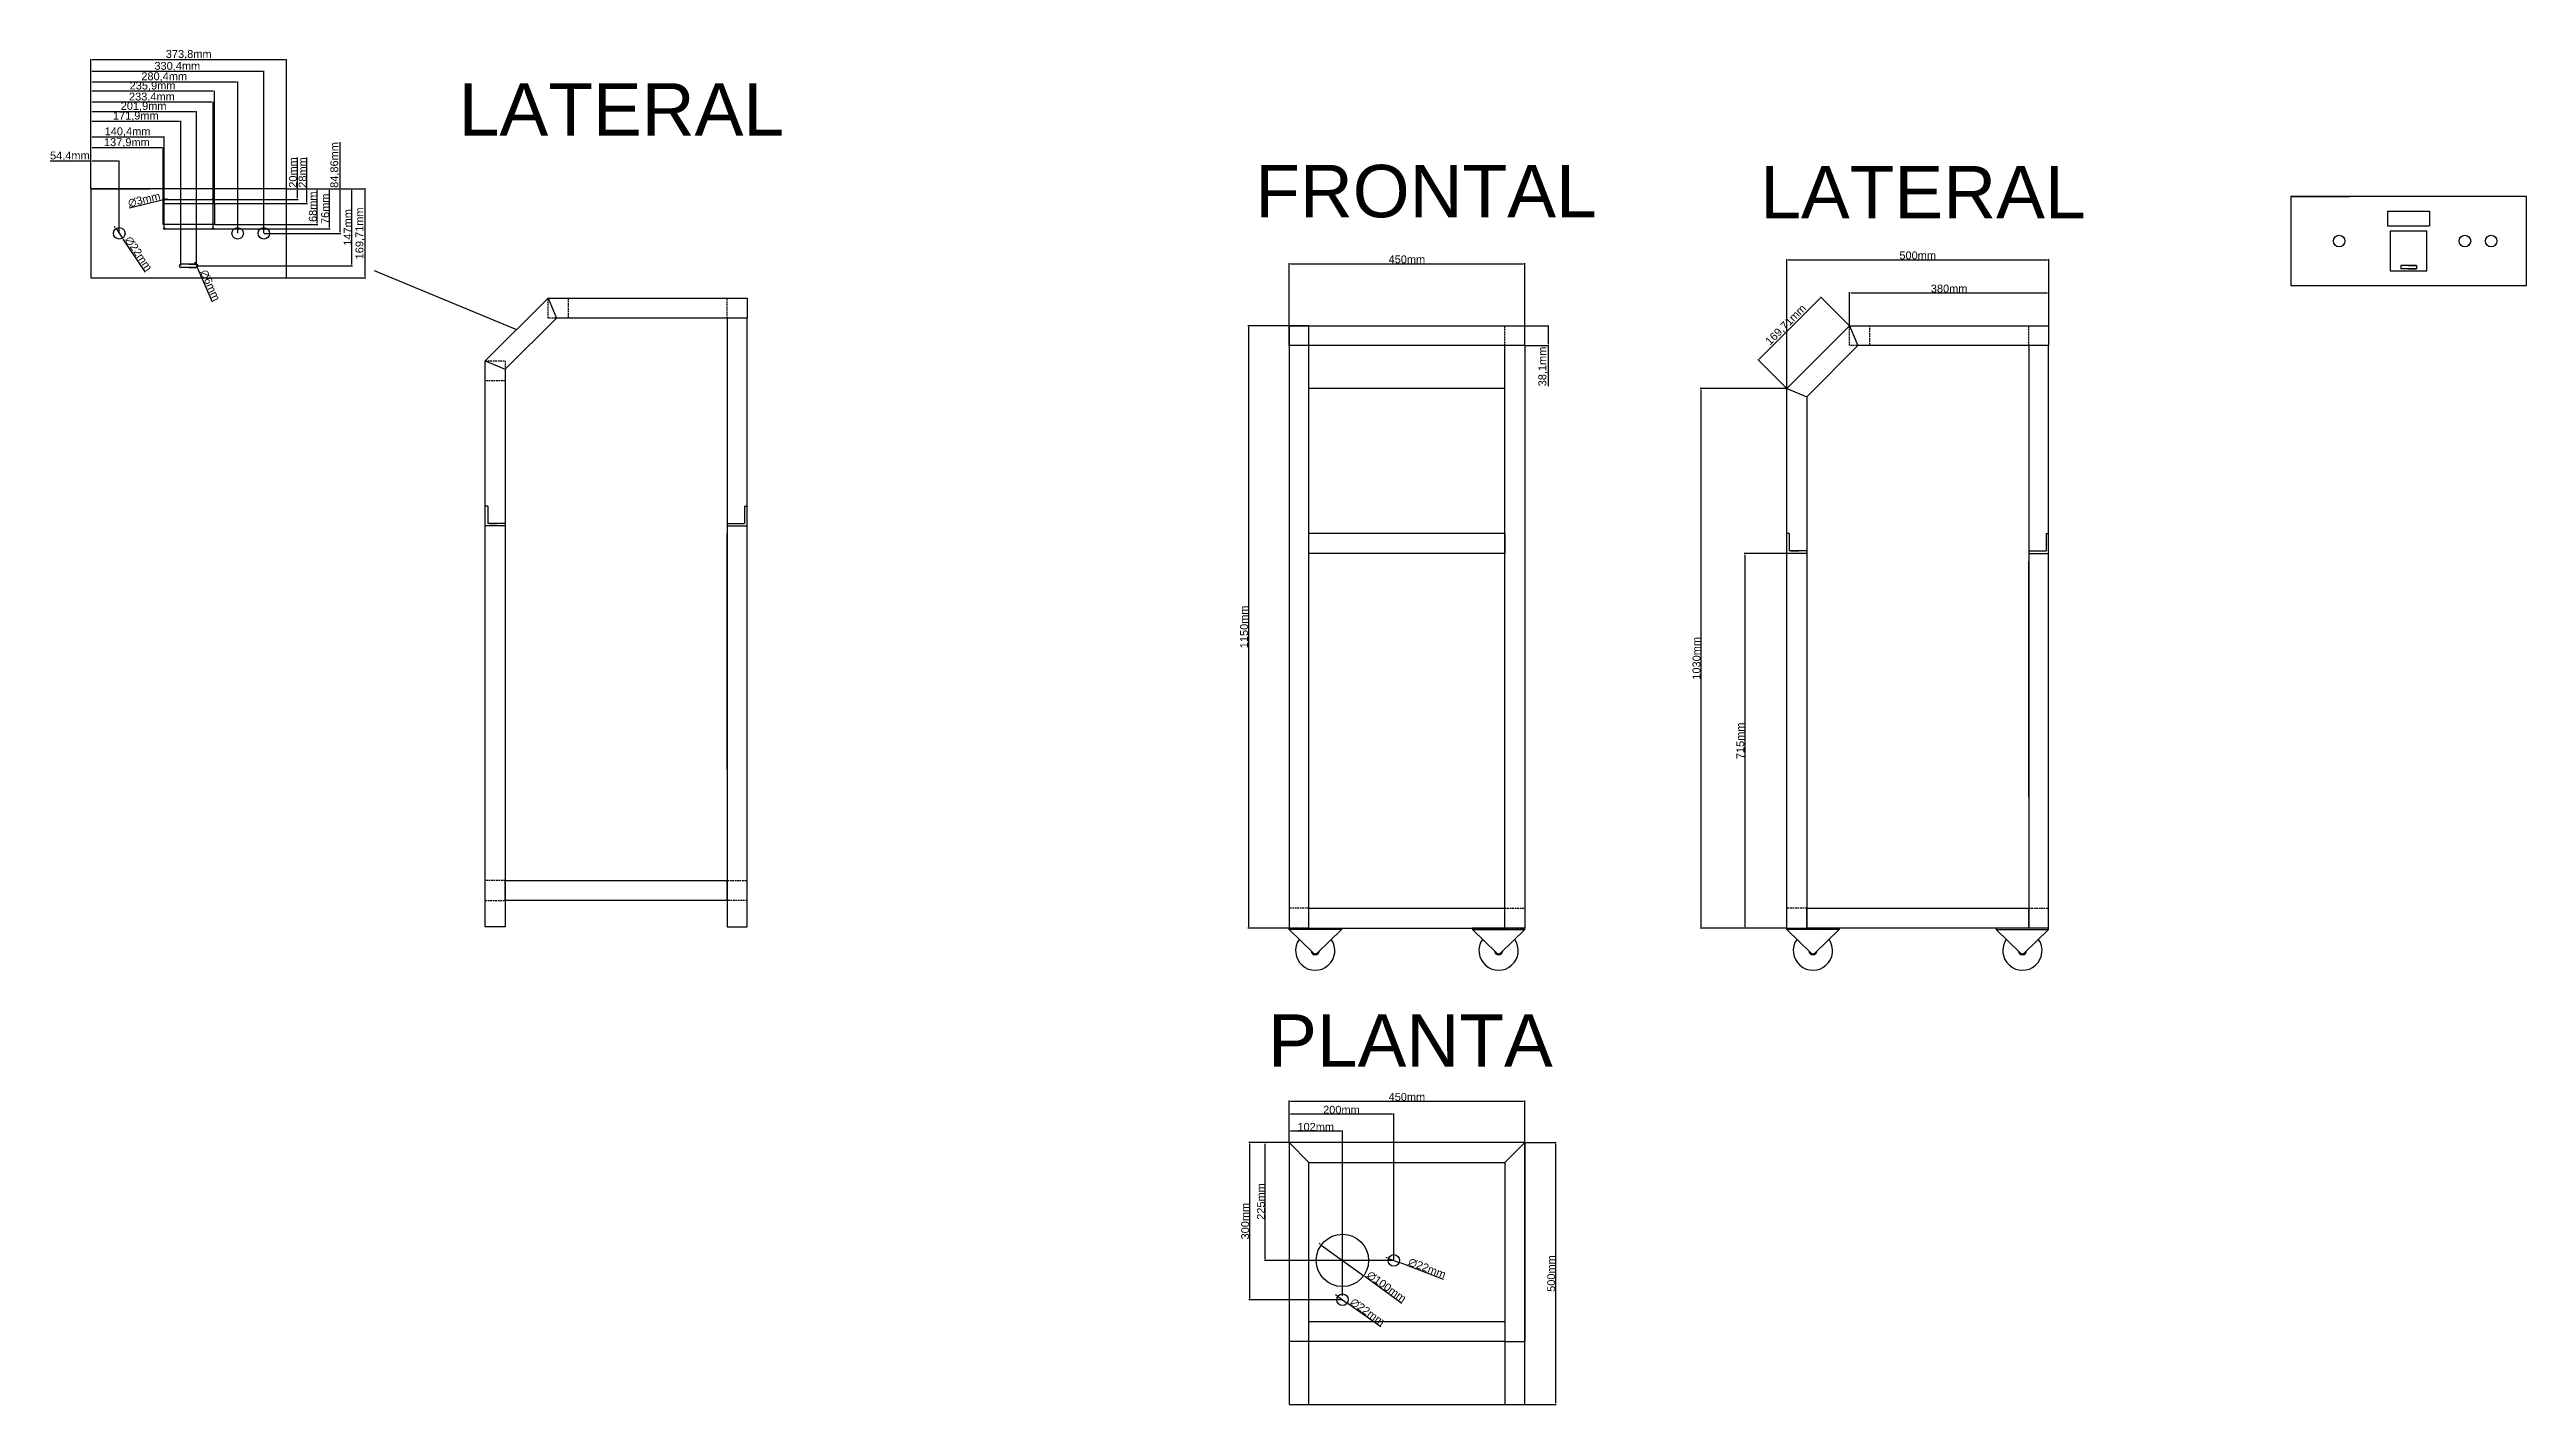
# Model space of a CAD drawing. Header units: centimetres. Extents: x 6534 to 31506, y 42826 to 109107.
# Drawn here: x 6534 to 11262, y 45826 to 48412 of the extents above; entities that cross this region are included whole.
import ezdxf

# ---------------------------------------------------------------- set-up
doc = ezdxf.new("R2010")
doc.units = ezdxf.units.CM
doc.header["$LTSCALE"] = 0.5
doc.linetypes.add('DASHED2', pattern=[9.525, 6.35, -3.175])
doc.styles.get("Standard").update_dxf_attribs({"font": 'arial.ttf'})
doc.dimstyles.new('ISO-25', dxfattribs={"dimtxt": 15, "dimasz": 2.5, "dimexe": 1.25, "dimexo": 0.625, "dimtad": 1, "dimtxsty": 'Standard', "dimcen": 2.5, "dimclrd": 1, "dimclre": 1, "dimadec": 0, "dimazin": 0, "dimtfac": 1, "dimtmove": 0, "dimatfit": 3, "dimfxl": 1, "dimarcsym": 0})

msp = doc.modelspace()

# ---------------------------------------------------------------- texts
at = {"char_height": 100, "attachment_point": 1}
for s, insert in [('LATERAL', (7314.951, 48347.83)), ('FRONTAL', (8835.244, 48191.838)), ('LATERAL', (9799.24, 48189.752)), ('PLANTA', (8859.822, 46570.182))]:
    msp.add_mtext_dynamic_manual_height_columns(s, width=876.24188, gutter_width=12.5, heights=[0], dxfattribs=dict(at, insert=insert))

# ---------------------------------------------------------------- blocks, each defined once
blk = doc.blocks.new('*D403')
at = {"color": 1, "lineweight": -2, "transparency": 16777216}
for p, q in [((6612.6, 48198.8), (6535.4, 48198.8)), ((6612.6, 48146.6), (6612.6, 48200)), ((6664.5, 48198.8), (6615.1, 48198.8)), ((6667, 48061.8), (6667, 48200))]:
    blk.add_line(p, q, dxfattribs=at)
at = {"color": 1, "transparency": 16777216}
for points in [[(6615.1, 48199.2), (6615.1, 48198.3), (6612.6, 48198.8)], [(6664.5, 48199.2), (6664.5, 48198.3), (6667, 48198.8)]]:
    blk.add_solid(points, dxfattribs=at)
at = {"layer": 'Defpoints', "color": 0, "transparency": 16777216}
for p in [(6612.6, 48198.8), (6612.6, 48146), (6667, 48061.1)]:
    blk.add_point(p, dxfattribs=at)
at = {"color": 0, "transparency": 16777216, "insert": (6572.7, 48208.4), "char_height": 15, "attachment_point": 5}
blk.add_mtext('54,4mm', dxfattribs=at)
blk = doc.blocks.new('*D404')
at = {"color": 1, "lineweight": -2, "transparency": 16777216}
for p, q in [((6612.6, 48146.6), (6612.6, 48225.4)), ((6750.5, 48118.6), (6750.5, 48225.4)), ((6748, 48224.1), (6615.1, 48224.1))]:
    blk.add_line(p, q, dxfattribs=at)
at = {"color": 1, "transparency": 16777216}
for points in [[(6615.1, 48224.6), (6615.1, 48223.7), (6612.6, 48224.1)], [(6748, 48224.6), (6748, 48223.7), (6750.5, 48224.1)]]:
    blk.add_solid(points, dxfattribs=at)
at = {"layer": 'Defpoints', "color": 0, "transparency": 16777216}
for p in [(6612.6, 48224.1), (6612.6, 48146), (6750.5, 48118)]:
    blk.add_point(p, dxfattribs=at)
at = {"color": 0, "transparency": 16777216, "insert": (6681.5, 48233.8), "char_height": 15, "attachment_point": 5}
blk.add_mtext('137,9mm', dxfattribs=at)
blk = doc.blocks.new('*D405')
at = {"color": 1, "lineweight": -2, "transparency": 16777216}
for p, q in [((6612.6, 48146.6), (6612.6, 48246.1)), ((6750.5, 48244.8), (6615.1, 48244.8)), ((6753, 48070.6), (6753, 48246.1))]:
    blk.add_line(p, q, dxfattribs=at)
at = {"color": 1, "transparency": 16777216}
for points in [[(6615.1, 48245.2), (6615.1, 48244.4), (6612.6, 48244.8)], [(6750.5, 48245.2), (6750.5, 48244.4), (6753, 48244.8)]]:
    blk.add_solid(points, dxfattribs=at)
at = {"layer": 'Defpoints', "color": 0, "transparency": 16777216}
for p in [(6612.6, 48244.8), (6612.6, 48146), (6753, 48070)]:
    blk.add_point(p, dxfattribs=at)
at = {"color": 0, "transparency": 16777216, "insert": (6682.8, 48254.5), "char_height": 15, "attachment_point": 5}
blk.add_mtext('140,4mm', dxfattribs=at)
blk = doc.blocks.new('*D406')
at = {"color": 1, "lineweight": -2, "transparency": 16777216}
for p, q in [((6612.6, 48146.6), (6612.6, 48276.1)), ((6782, 48274.8), (6615.1, 48274.8)), ((6784.5, 47999.6), (6784.5, 48276.1))]:
    blk.add_line(p, q, dxfattribs=at)
at = {"color": 1, "transparency": 16777216}
for points in [[(6615.1, 48275.3), (6615.1, 48274.4), (6612.6, 48274.8)], [(6782, 48275.3), (6782, 48274.4), (6784.5, 48274.8)]]:
    blk.add_solid(points, dxfattribs=at)
at = {"layer": 'Defpoints', "color": 0, "transparency": 16777216}
for p in [(6612.6, 48274.8), (6612.6, 48146), (6784.5, 47999)]:
    blk.add_point(p, dxfattribs=at)
at = {"color": 0, "transparency": 16777216, "insert": (6698.5, 48284.5), "char_height": 15, "attachment_point": 5}
blk.add_mtext('171,9mm', dxfattribs=at)
blk = doc.blocks.new('*D407')
at = {"color": 1, "lineweight": -2, "transparency": 16777216}
for p, q in [((6612.6, 48146.6), (6612.6, 48294.6)), ((6812, 48293.4), (6615.1, 48293.4)), ((6814.5, 47999.6), (6814.5, 48294.6))]:
    blk.add_line(p, q, dxfattribs=at)
at = {"color": 1, "transparency": 16777216}
for points in [[(6615.1, 48293.8), (6615.1, 48293), (6612.6, 48293.4)], [(6812, 48293.8), (6812, 48293), (6814.5, 48293.4)]]:
    blk.add_solid(points, dxfattribs=at)
at = {"layer": 'Defpoints', "color": 0, "transparency": 16777216}
for p in [(6612.6, 48293.4), (6612.6, 48146), (6814.5, 47999)]:
    blk.add_point(p, dxfattribs=at)
at = {"color": 0, "transparency": 16777216, "insert": (6713.5, 48303), "char_height": 15, "attachment_point": 5}
blk.add_mtext('201,9mm', dxfattribs=at)
blk = doc.blocks.new('*D408')
at = {"color": 1, "lineweight": -2, "transparency": 16777216}
for p, q in [((6612.6, 48146.6), (6612.6, 48312.5)), ((6843.5, 48311.3), (6615.1, 48311.3)), ((6846, 48070.6), (6846, 48312.5))]:
    blk.add_line(p, q, dxfattribs=at)
at = {"color": 1, "transparency": 16777216}
for points in [[(6615.1, 48311.7), (6615.1, 48310.9), (6612.6, 48311.3)], [(6843.5, 48311.7), (6843.5, 48310.9), (6846, 48311.3)]]:
    blk.add_solid(points, dxfattribs=at)
at = {"layer": 'Defpoints', "color": 0, "transparency": 16777216}
for p in [(6612.6, 48311.3), (6612.6, 48146), (6846, 48070)]:
    blk.add_point(p, dxfattribs=at)
at = {"color": 0, "transparency": 16777216, "insert": (6729.3, 48320.9), "char_height": 15, "attachment_point": 5}
blk.add_mtext('233,4mm', dxfattribs=at)
blk = doc.blocks.new('*D409')
at = {"color": 1, "lineweight": -2, "transparency": 16777216}
for p, q in [((6612.6, 48146.6), (6612.6, 48333.5)), ((6846, 48332.3), (6615.1, 48332.3)), ((6848.5, 48118.6), (6848.5, 48333.5))]:
    blk.add_line(p, q, dxfattribs=at)
at = {"color": 1, "transparency": 16777216}
for points in [[(6615.1, 48332.7), (6615.1, 48331.9), (6612.6, 48332.3)], [(6846, 48332.7), (6846, 48331.9), (6848.5, 48332.3)]]:
    blk.add_solid(points, dxfattribs=at)
at = {"layer": 'Defpoints', "color": 0, "transparency": 16777216}
for p in [(6612.6, 48332.3), (6612.6, 48146), (6848.5, 48118)]:
    blk.add_point(p, dxfattribs=at)
at = {"color": 0, "transparency": 16777216, "insert": (6730.5, 48341.9), "char_height": 15, "attachment_point": 5}
blk.add_mtext('235,9mm', dxfattribs=at)
blk = doc.blocks.new('*D410')
at = {"color": 1, "lineweight": -2, "transparency": 16777216}
for p, q in [((6612.6, 48146.6), (6612.6, 48351.2)), ((6890.5, 48350), (6615.1, 48350)), ((6893, 48061.8), (6893, 48351.2))]:
    blk.add_line(p, q, dxfattribs=at)
at = {"color": 1, "transparency": 16777216}
for points in [[(6615.1, 48350.4), (6615.1, 48349.6), (6612.6, 48350)], [(6890.5, 48350.4), (6890.5, 48349.6), (6893, 48350)]]:
    blk.add_solid(points, dxfattribs=at)
at = {"layer": 'Defpoints', "color": 0, "transparency": 16777216}
for p in [(6612.6, 48350), (6612.6, 48146), (6893, 48061.1)]:
    blk.add_point(p, dxfattribs=at)
at = {"color": 0, "transparency": 16777216, "insert": (6752.8, 48359.6), "char_height": 15, "attachment_point": 5}
blk.add_mtext('280,4mm', dxfattribs=at)
blk = doc.blocks.new('*D411')
at = {"color": 1, "lineweight": -2, "transparency": 16777216}
for p, q in [((6612.6, 48146.6), (6612.6, 48371.2)), ((6940.5, 48369.9), (6615.1, 48369.9)), ((6943, 48061.8), (6943, 48371.2))]:
    blk.add_line(p, q, dxfattribs=at)
at = {"color": 1, "transparency": 16777216}
for points in [[(6615.1, 48370.3), (6615.1, 48369.5), (6612.6, 48369.9)], [(6940.5, 48370.3), (6940.5, 48369.5), (6943, 48369.9)]]:
    blk.add_solid(points, dxfattribs=at)
at = {"layer": 'Defpoints', "color": 0, "transparency": 16777216}
for p in [(6612.6, 48369.9), (6612.6, 48146), (6943, 48061.1)]:
    blk.add_point(p, dxfattribs=at)
at = {"color": 0, "transparency": 16777216, "insert": (6777.8, 48379.5), "char_height": 15, "attachment_point": 5}
blk.add_mtext('330,4mm', dxfattribs=at)
blk = doc.blocks.new('*D401')
at = {"color": 1, "lineweight": -2, "transparency": 16777216}
for p, q in [((6612.6, 48146.6), (6612.6, 48393.8)), ((6983.9, 48392.6), (6615.1, 48392.6)), ((6986.4, 48146.6), (6986.4, 48393.8))]:
    blk.add_line(p, q, dxfattribs=at)
at = {"color": 1, "transparency": 16777216}
for points in [[(6615.1, 48393), (6615.1, 48392.1), (6612.6, 48392.6)], [(6983.9, 48393), (6983.9, 48392.1), (6986.4, 48392.6)]]:
    blk.add_solid(points, dxfattribs=at)
at = {"layer": 'Defpoints', "color": 0, "transparency": 16777216}
for p in [(6612.6, 48392.6), (6612.6, 48146), (6986.4, 48146)]:
    blk.add_point(p, dxfattribs=at)
at = {"color": 0, "transparency": 16777216, "insert": (6799.5, 48402.2), "char_height": 15, "attachment_point": 5}
blk.add_mtext('373,8mm', dxfattribs=at)
blk = doc.blocks.new('*D412')
at = {"color": 1, "lineweight": -2, "transparency": 16777216}
for p, q in [((7007, 48146), (7007, 48206)), ((6987, 48146), (7008.2, 48146)), ((7007, 48128.5), (7007, 48143.5)), ((6753.6, 48126), (7008.2, 48126))]:
    blk.add_line(p, q, dxfattribs=at)
at = {"color": 1, "transparency": 16777216}
for points in [[(7006.5, 48143.5), (7007.4, 48143.5), (7007, 48146)], [(7006.5, 48128.5), (7007.4, 48128.5), (7007, 48126)]]:
    blk.add_solid(points, dxfattribs=at)
at = {"layer": 'Defpoints', "color": 0, "transparency": 16777216}
for p in [(6986.4, 48146), (7007, 48146), (6753, 48126)]:
    blk.add_point(p, dxfattribs=at)
at = {"color": 0, "transparency": 16777216, "insert": (6998.7, 48177.3), "char_height": 15, "attachment_point": 5, "rotation": 90}
blk.add_mtext('20mm', dxfattribs=at)
blk = doc.blocks.new('*D413')
at = {"color": 1, "lineweight": -2, "transparency": 16777216}
for p, q in [((7025.2, 48146), (7025.2, 48206)), ((6987, 48146), (7026.5, 48146)), ((7025.2, 48120.5), (7025.2, 48143.5)), ((6849.1, 48118), (7026.5, 48118))]:
    blk.add_line(p, q, dxfattribs=at)
at = {"color": 1, "transparency": 16777216}
for points in [[(7024.8, 48143.5), (7025.6, 48143.5), (7025.2, 48146)], [(7024.8, 48120.5), (7025.6, 48120.5), (7025.2, 48118)]]:
    blk.add_solid(points, dxfattribs=at)
at = {"layer": 'Defpoints', "color": 0, "transparency": 16777216}
for p in [(6986.4, 48146), (7025.2, 48146), (6848.5, 48118)]:
    blk.add_point(p, dxfattribs=at)
at = {"color": 0, "transparency": 16777216, "insert": (7016.9, 48177.3), "char_height": 15, "attachment_point": 5, "rotation": 90}
blk.add_mtext('28mm', dxfattribs=at)
blk = doc.blocks.new('*D414')
at = {"color": 1, "lineweight": -2, "transparency": 16777216}
for p, q in [((6987, 48146), (7046, 48146)), ((7044.8, 48080.5), (7044.8, 48143.5)), ((6849.1, 48078), (7046, 48078))]:
    blk.add_line(p, q, dxfattribs=at)
at = {"color": 1, "transparency": 16777216}
for points in [[(7044.4, 48143.5), (7045.2, 48143.5), (7044.8, 48146)], [(7044.4, 48080.5), (7045.2, 48080.5), (7044.8, 48078)]]:
    blk.add_solid(points, dxfattribs=at)
at = {"layer": 'Defpoints', "color": 0, "transparency": 16777216}
for p in [(6986.4, 48146), (7044.8, 48146), (6848.5, 48078)]:
    blk.add_point(p, dxfattribs=at)
at = {"color": 0, "transparency": 16777216, "insert": (7036.5, 48112), "char_height": 15, "attachment_point": 5, "rotation": 90}
blk.add_mtext('68mm', dxfattribs=at)
blk = doc.blocks.new('*D402')
at = {"color": 1, "lineweight": -2, "transparency": 16777216}
for p, q in [((7025.1, 48146), (7069.6, 48146)), ((7068.4, 48072.5), (7068.4, 48143.5)), ((6753.6, 48070), (7069.6, 48070))]:
    blk.add_line(p, q, dxfattribs=at)
at = {"color": 1, "transparency": 16777216}
for points in [[(7068, 48143.5), (7068.8, 48143.5), (7068.4, 48146)], [(7068, 48072.5), (7068.8, 48072.5), (7068.4, 48070)]]:
    blk.add_solid(points, dxfattribs=at)
at = {"layer": 'Defpoints', "color": 0, "transparency": 16777216}
for p in [(7024.5, 48146), (7068.4, 48146), (6753, 48070)]:
    blk.add_point(p, dxfattribs=at)
at = {"color": 0, "transparency": 16777216, "insert": (7060.1, 48108), "char_height": 15, "attachment_point": 5, "rotation": 90}
blk.add_mtext('76mm', dxfattribs=at)
blk = doc.blocks.new('*D415')
at = {"color": 1, "lineweight": -2, "transparency": 16777216}
for p, q in [((7088.4, 48146), (7088.4, 48234.9)), ((6987, 48146), (7089.6, 48146)), ((7088.4, 48063.6), (7088.4, 48143.5)), ((6943.6, 48061.1), (7089.6, 48061.1))]:
    blk.add_line(p, q, dxfattribs=at)
at = {"color": 1, "transparency": 16777216}
for points in [[(7088, 48143.5), (7088.8, 48143.5), (7088.4, 48146)], [(7088, 48063.6), (7088.8, 48063.6), (7088.4, 48061.1)]]:
    blk.add_solid(points, dxfattribs=at)
at = {"layer": 'Defpoints', "color": 0, "transparency": 16777216}
for p in [(6986.4, 48146), (7088.4, 48146), (6943, 48061.1)]:
    blk.add_point(p, dxfattribs=at)
at = {"color": 0, "transparency": 16777216, "insert": (7078.8, 48191.7), "char_height": 15, "attachment_point": 5, "rotation": 90}
blk.add_mtext('84,86mm', dxfattribs=at)
blk = doc.blocks.new('*D416')
at = {"color": 1, "lineweight": -2, "transparency": 16777216}
for p, q in [((6987, 48146), (7112.3, 48146)), ((7111.1, 48001.5), (7111.1, 48143.5)), ((6815.1, 47999), (7112.3, 47999))]:
    blk.add_line(p, q, dxfattribs=at)
at = {"color": 1, "transparency": 16777216}
for points in [[(7110.7, 48143.5), (7111.5, 48143.5), (7111.1, 48146)], [(7110.7, 48001.5), (7111.5, 48001.5), (7111.1, 47999)]]:
    blk.add_solid(points, dxfattribs=at)
at = {"layer": 'Defpoints', "color": 0, "transparency": 16777216}
for p in [(6986.4, 48146), (7111.1, 48146), (6814.5, 47999)]:
    blk.add_point(p, dxfattribs=at)
at = {"color": 0, "transparency": 16777216, "insert": (7102.9, 48072.5), "char_height": 15, "attachment_point": 5, "rotation": 90}
blk.add_mtext('147mm', dxfattribs=at)
blk = doc.blocks.new('*D417')
at = {"color": 1, "lineweight": -2, "transparency": 16777216}
for p, q in [((6659.4, 48072.3), (6658, 48074.4)), ((6660.8, 48070.3), (6673.2, 48052)), ((6717.2, 47987), (6674.6, 48050))]:
    blk.add_line(p, q, dxfattribs=at)
at = {"color": 1, "transparency": 16777216}
for points in [[(6659.8, 48072.6), (6659.1, 48072.1), (6660.8, 48070.3)], [(6674.9, 48050.2), (6674.2, 48049.7), (6673.2, 48052)]]:
    blk.add_solid(points, dxfattribs=at)
at = {"layer": 'Defpoints', "color": 0, "transparency": 16777216}
for p in [(6660.8, 48070.3), (6673.2, 48052)]:
    blk.add_point(p, dxfattribs=at)
at = {"color": 0, "transparency": 16777216, "insert": (6703.8, 48022.3), "char_height": 15, "attachment_point": 5, "rotation": 304.094}
blk.add_mtext('∅22mm', dxfattribs=at)
blk = doc.blocks.new('*D418')
at = {"color": 1, "lineweight": -2, "transparency": 16777216}
for p, q in [((6812.3, 48004), (6811.2, 48006.3)), ((6813.3, 48001.8), (6815.7, 47996.3)), ((6845, 47929.9), (6816.7, 47994))]:
    blk.add_line(p, q, dxfattribs=at)
at = {"color": 1, "transparency": 16777216}
for points in [[(6812.6, 48004.2), (6811.9, 48003.9), (6813.3, 48001.8)], [(6817.1, 47994.1), (6816.3, 47993.8), (6815.7, 47996.3)]]:
    blk.add_solid(points, dxfattribs=at)
at = {"layer": 'Defpoints', "color": 0, "transparency": 16777216}
for p in [(6813.3, 48001.8), (6815.7, 47996.3)]:
    blk.add_point(p, dxfattribs=at)
at = {"color": 0, "transparency": 16777216, "insert": (6840.5, 47961.8), "char_height": 15, "attachment_point": 5, "rotation": 293.8633}
blk.add_mtext('∅6mm', dxfattribs=at)
blk = doc.blocks.new('*D419')
at = {"color": 1, "lineweight": -2, "transparency": 16777216}
for p, q in [((6686.5, 48109.8), (6749.1, 48125.1)), ((6754.4, 48126.4), (6751.5, 48125.7)), ((6756.9, 48127), (6759.3, 48127.5))]:
    blk.add_line(p, q, dxfattribs=at)
at = {"color": 1, "transparency": 16777216}
for points in [[(6749, 48125.5), (6749.2, 48124.7), (6751.5, 48125.7)], [(6756.8, 48127.4), (6757, 48126.6), (6754.4, 48126.4)]]:
    blk.add_solid(points, dxfattribs=at)
at = {"layer": 'Defpoints', "color": 0, "transparency": 16777216}
for p in [(6751.5, 48125.7), (6754.4, 48126.4)]:
    blk.add_point(p, dxfattribs=at)
at = {"color": 0, "transparency": 16777216, "insert": (6714.5, 48125.6), "char_height": 15, "attachment_point": 5, "rotation": 13.7198}
blk.add_mtext('∅3mm', dxfattribs=at)
blk = doc.blocks.new('*D420')
at = {"color": 1, "lineweight": -2, "transparency": 16777216}
for p, q in [((6987, 48146), (7137.7, 48146)), ((7136.5, 47978.8), (7136.5, 48143.5)), ((6987, 47976.3), (7137.7, 47976.3))]:
    blk.add_line(p, q, dxfattribs=at)
at = {"color": 1, "transparency": 16777216}
for points in [[(7136, 48143.5), (7136.9, 48143.5), (7136.5, 48146)], [(7136, 47978.8), (7136.9, 47978.8), (7136.5, 47976.3)]]:
    blk.add_solid(points, dxfattribs=at)
at = {"layer": 'Defpoints', "color": 0, "transparency": 16777216}
for p in [(6986.4, 48146), (7136.5, 48146), (6986.4, 47976.3)]:
    blk.add_point(p, dxfattribs=at)
at = {"color": 0, "transparency": 16777216, "insert": (7126.8, 48061.1), "char_height": 15, "attachment_point": 5, "rotation": 90}
blk.add_mtext('169,71mm', dxfattribs=at)
blk = doc.blocks.new('*D152')
at = {"color": 1, "lineweight": -2, "transparency": 16777216}
for p, q in [((8899.1, 47884.9), (8821.1, 47884.9)), ((8822.3, 47882.4), (8822.3, 46737.4)), ((8899.1, 46734.9), (8821.1, 46734.9))]:
    blk.add_line(p, q, dxfattribs=at)
at = {"color": 1, "transparency": 16777216}
for points in [[(8821.9, 47882.4), (8822.8, 47882.4), (8822.3, 47884.9)], [(8821.9, 46737.4), (8822.8, 46737.4), (8822.3, 46734.9)]]:
    blk.add_solid(points, dxfattribs=at)
at = {"layer": 'Defpoints', "color": 0, "transparency": 16777216}
for p in [(8899.8, 47884.9), (8822.3, 46734.9), (8899.8, 46734.9)]:
    blk.add_point(p, dxfattribs=at)
at = {"color": 0, "transparency": 16777216, "insert": (8814.1, 47309.9), "char_height": 15, "attachment_point": 5, "rotation": 90}
blk.add_mtext('1150mm', dxfattribs=at)
blk = doc.blocks.new('*D153')
at = {"color": 1, "lineweight": -2, "transparency": 16777216}
for p, q in [((8899.8, 47885.5), (8899.8, 48004.3)), ((8902.3, 48003.1), (9347.3, 48003.1)), ((9349.8, 47885.5), (9349.8, 48004.3))]:
    blk.add_line(p, q, dxfattribs=at)
at = {"color": 1, "transparency": 16777216}
for points in [[(8902.3, 48003.5), (8902.3, 48002.7), (8899.8, 48003.1)], [(9347.3, 48003.5), (9347.3, 48002.7), (9349.8, 48003.1)]]:
    blk.add_solid(points, dxfattribs=at)
at = {"layer": 'Defpoints', "color": 0, "transparency": 16777216}
for p in [(9349.8, 48003.1), (8899.8, 47884.9), (9349.8, 47884.9)]:
    blk.add_point(p, dxfattribs=at)
at = {"color": 0, "transparency": 16777216, "insert": (9124.8, 48011.4), "char_height": 15, "attachment_point": 5}
blk.add_mtext('450mm', dxfattribs=at)
blk = doc.blocks.new('*D154')
at = {"color": 1, "lineweight": -2, "transparency": 16777216}
for p, q in [((9849.8, 47765.5), (9849.8, 48012)), ((9852.3, 48010.8), (10347.3, 48010.8)), ((10349.8, 47885.5), (10349.8, 48012))]:
    blk.add_line(p, q, dxfattribs=at)
at = {"color": 1, "transparency": 16777216}
for points in [[(9852.3, 48011.2), (9852.3, 48010.3), (9849.8, 48010.8)], [(10347.3, 48011.2), (10347.3, 48010.3), (10349.8, 48010.8)]]:
    blk.add_solid(points, dxfattribs=at)
at = {"layer": 'Defpoints', "color": 0, "transparency": 16777216}
for p in [(10349.8, 48010.8), (10349.8, 47884.9), (9849.8, 47764.9)]:
    blk.add_point(p, dxfattribs=at)
at = {"color": 0, "transparency": 16777216, "insert": (10099.8, 48019), "char_height": 15, "attachment_point": 5}
blk.add_mtext('500mm', dxfattribs=at)
blk = doc.blocks.new('*D155')
at = {"color": 1, "lineweight": -2, "transparency": 16777216}
for p, q in [((8899.8, 46326.2), (8899.8, 46405.6)), ((8902.3, 46404.3), (9347.3, 46404.3)), ((9349.8, 46326.2), (9349.8, 46405.6))]:
    blk.add_line(p, q, dxfattribs=at)
at = {"color": 1, "transparency": 16777216}
for points in [[(8902.3, 46404.7), (8902.3, 46403.9), (8899.8, 46404.3)], [(9347.3, 46404.7), (9347.3, 46403.9), (9349.8, 46404.3)]]:
    blk.add_solid(points, dxfattribs=at)
at = {"layer": 'Defpoints', "color": 0, "transparency": 16777216}
for p in [(9349.8, 46404.3), (8899.8, 46325.5), (9349.8, 46325.5)]:
    blk.add_point(p, dxfattribs=at)
at = {"color": 0, "transparency": 16777216, "insert": (9124.8, 46412.6), "char_height": 15, "attachment_point": 5}
blk.add_mtext('450mm', dxfattribs=at)
blk = doc.blocks.new('*D156')
at = {"color": 1, "lineweight": -2, "transparency": 16777216}
for p, q in [((9350.4, 46325.5), (9409.9, 46325.5)), ((9408.7, 46323), (9408.7, 45828)), ((9350.4, 45825.5), (9409.9, 45825.5))]:
    blk.add_line(p, q, dxfattribs=at)
at = {"color": 1, "transparency": 16777216}
for points in [[(9408.3, 46323), (9409.1, 46323), (9408.7, 46325.5)], [(9408.3, 45828), (9409.1, 45828), (9408.7, 45825.5)]]:
    blk.add_solid(points, dxfattribs=at)
at = {"layer": 'Defpoints', "color": 0, "transparency": 16777216}
for p in [(9349.8, 46325.5), (9349.8, 45825.5), (9408.7, 45825.5)]:
    blk.add_point(p, dxfattribs=at)
at = {"color": 0, "transparency": 16777216, "insert": (9400.4, 46075.5), "char_height": 15, "attachment_point": 5, "rotation": 90}
blk.add_mtext('500mm', dxfattribs=at)
blk = doc.blocks.new('*D157')
at = {"color": 1, "lineweight": -2, "transparency": 16777216}
for p, q in [((9350.4, 47884.9), (9395.6, 47884.9)), ((9350.4, 47846.8), (9395.6, 47846.8)), ((9394.4, 47882.4), (9394.4, 47849.3)), ((9394.4, 47846.8), (9394.4, 47769.6))]:
    blk.add_line(p, q, dxfattribs=at)
at = {"color": 1, "transparency": 16777216}
for points in [[(9394, 47882.4), (9394.8, 47882.4), (9394.4, 47884.9)], [(9394, 47849.3), (9394.8, 47849.3), (9394.4, 47846.8)]]:
    blk.add_solid(points, dxfattribs=at)
at = {"layer": 'Defpoints', "color": 0, "transparency": 16777216}
for p in [(9349.8, 47884.9), (9349.8, 47846.8), (9394.4, 47846.8)]:
    blk.add_point(p, dxfattribs=at)
at = {"color": 0, "transparency": 16777216, "insert": (9384.7, 47807), "char_height": 15, "attachment_point": 5, "rotation": 90}
blk.add_mtext('38,1mm', dxfattribs=at)
blk = doc.blocks.new('*D158')
at = {"color": 1, "lineweight": -2, "transparency": 16777216}
for p, q in [((9849.1, 47449.9), (9768.4, 47449.9)), ((9769.6, 47447.4), (9769.6, 46737.4)), ((9849.1, 46734.9), (9768.4, 46734.9))]:
    blk.add_line(p, q, dxfattribs=at)
at = {"color": 1, "transparency": 16777216}
for points in [[(9769.2, 47447.4), (9770, 47447.4), (9769.6, 47449.9)], [(9769.2, 46737.4), (9770, 46737.4), (9769.6, 46734.9)]]:
    blk.add_solid(points, dxfattribs=at)
at = {"layer": 'Defpoints', "color": 0, "transparency": 16777216}
for p in [(9849.8, 47449.9), (9769.6, 46734.9), (9849.8, 46734.9)]:
    blk.add_point(p, dxfattribs=at)
at = {"color": 0, "transparency": 16777216, "insert": (9761.3, 47092.4), "char_height": 15, "attachment_point": 5, "rotation": 90}
blk.add_mtext('715mm', dxfattribs=at)
blk = doc.blocks.new('*D200')
at = {"color": 1, "lineweight": -2, "transparency": 16777216}
for p, q in [((9849.1, 47764.9), (9684.6, 47764.9)), ((9685.9, 47762.4), (9685.9, 46737.4)), ((9849.1, 46734.9), (9684.6, 46734.9))]:
    blk.add_line(p, q, dxfattribs=at)
at = {"color": 1, "transparency": 16777216}
for points in [[(9685.5, 47762.4), (9686.3, 47762.4), (9685.9, 47764.9)], [(9685.5, 46737.4), (9686.3, 46737.4), (9685.9, 46734.9)]]:
    blk.add_solid(points, dxfattribs=at)
at = {"layer": 'Defpoints', "color": 0, "transparency": 16777216}
for p in [(9849.8, 47764.9), (9685.9, 46734.9), (9849.8, 46734.9)]:
    blk.add_point(p, dxfattribs=at)
at = {"color": 0, "transparency": 16777216, "insert": (9677.6, 47249.9), "char_height": 15, "attachment_point": 5, "rotation": 90}
blk.add_mtext('1030mm', dxfattribs=at)
blk = doc.blocks.new('*D201')
at = {"color": 1, "lineweight": -2, "transparency": 16777216}
for p, q in [((9969.8, 47885.5), (9969.8, 47948.6)), ((9972.3, 47947.3), (10347.3, 47947.3)), ((10349.8, 47885.5), (10349.8, 47948.6))]:
    blk.add_line(p, q, dxfattribs=at)
at = {"color": 1, "transparency": 16777216}
for points in [[(9972.3, 47947.7), (9972.3, 47946.9), (9969.8, 47947.3)], [(10347.3, 47947.7), (10347.3, 47946.9), (10349.8, 47947.3)]]:
    blk.add_solid(points, dxfattribs=at)
at = {"layer": 'Defpoints', "color": 0, "transparency": 16777216}
for p in [(10349.8, 47947.3), (9969.8, 47884.9), (10349.8, 47884.9)]:
    blk.add_point(p, dxfattribs=at)
at = {"color": 0, "transparency": 16777216, "insert": (10159.8, 47955.6), "char_height": 15, "attachment_point": 5}
blk.add_mtext('380mm', dxfattribs=at)
blk = doc.blocks.new('*D202')
at = {"color": 1, "lineweight": -2, "transparency": 16777216}
for p, q in [((9797.1, 47821.1), (9913.6, 47937.5)), ((9969.3, 47885.4), (9914.5, 47940.2)), ((9849.3, 47765.4), (9794.5, 47820.2))]:
    blk.add_line(p, q, dxfattribs=at)
at = {"color": 1, "transparency": 16777216}
for points in [[(9913.3, 47937.8), (9913.9, 47937.2), (9915.4, 47939.3)], [(9796.9, 47821.4), (9797.4, 47820.8), (9795.4, 47819.3)]]:
    blk.add_solid(points, dxfattribs=at)
at = {"layer": 'Defpoints', "color": 0, "transparency": 16777216}
for p in [(9915.4, 47939.3), (9969.8, 47884.9), (9849.8, 47764.9)]:
    blk.add_point(p, dxfattribs=at)
at = {"color": 0, "transparency": 16777216, "insert": (9848.6, 47886.1), "char_height": 15, "attachment_point": 5, "rotation": 45}
blk.add_mtext('169,71mm', dxfattribs=at)
blk = doc.blocks.new('*D299')
at = {"color": 1, "lineweight": -2, "transparency": 16777216}
for p, q in [((8899.1, 46325.5), (8853.2, 46325.5)), ((8854.5, 46103), (8854.5, 46323)), ((9099.1, 46100.5), (8853.2, 46100.5))]:
    blk.add_line(p, q, dxfattribs=at)
at = {"color": 1, "transparency": 16777216}
for points in [[(8854.1, 46323), (8854.9, 46323), (8854.5, 46325.5)], [(8854.1, 46103), (8854.9, 46103), (8854.5, 46100.5)]]:
    blk.add_solid(points, dxfattribs=at)
at = {"layer": 'Defpoints', "color": 0, "transparency": 16777216}
for p in [(8854.5, 46325.5), (8899.8, 46325.5), (9099.8, 46100.5)]:
    blk.add_point(p, dxfattribs=at)
at = {"color": 0, "transparency": 16777216, "insert": (8846.2, 46213), "char_height": 15, "attachment_point": 5, "rotation": 90}
blk.add_mtext('225mm', dxfattribs=at)
blk = doc.blocks.new('*D301')
at = {"color": 1, "lineweight": -2, "transparency": 16777216}
for p, q in [((8899.8, 46326.2), (8899.8, 46348.4)), ((8999.3, 46347.1), (8902.3, 46347.1)), ((9001.8, 46033.2), (9001.8, 46348.4))]:
    blk.add_line(p, q, dxfattribs=at)
at = {"color": 1, "transparency": 16777216}
for points in [[(8902.3, 46347.5), (8902.3, 46346.7), (8899.8, 46347.1)], [(8999.3, 46347.5), (8999.3, 46346.7), (9001.8, 46347.1)]]:
    blk.add_solid(points, dxfattribs=at)
at = {"layer": 'Defpoints', "color": 0, "transparency": 16777216}
for p in [(8899.8, 46347.1), (8899.8, 46325.5), (9001.8, 46032.5)]:
    blk.add_point(p, dxfattribs=at)
at = {"color": 0, "transparency": 16777216, "insert": (8950.8, 46355.4), "char_height": 15, "attachment_point": 5}
blk.add_mtext('102mm', dxfattribs=at)
blk = doc.blocks.new('*D302')
at = {"color": 1, "lineweight": -2, "transparency": 16777216}
for p, q in [((8899.8, 46326.2), (8899.8, 46381)), ((9099.8, 46101.2), (9099.8, 46381)), ((9097.3, 46379.8), (8902.3, 46379.8))]:
    blk.add_line(p, q, dxfattribs=at)
at = {"color": 1, "transparency": 16777216}
for points in [[(8902.3, 46380.2), (8902.3, 46379.4), (8899.8, 46379.8)], [(9097.3, 46380.2), (9097.3, 46379.4), (9099.8, 46379.8)]]:
    blk.add_solid(points, dxfattribs=at)
at = {"layer": 'Defpoints', "color": 0, "transparency": 16777216}
for p in [(8899.8, 46379.8), (8899.8, 46325.5), (9099.8, 46100.5)]:
    blk.add_point(p, dxfattribs=at)
at = {"color": 0, "transparency": 16777216, "insert": (8999.8, 46388.1), "char_height": 15, "attachment_point": 5}
blk.add_mtext('200mm', dxfattribs=at)
blk = doc.blocks.new('*D303')
at = {"color": 1, "lineweight": -2, "transparency": 16777216}
for p, q in [((9087.2, 46105.4), (9084.8, 46106.2)), ((9089.5, 46104.5), (9110, 46096.6)), ((9194.6, 46064.4), (9112.4, 46095.7))]:
    blk.add_line(p, q, dxfattribs=at)
at = {"color": 1, "transparency": 16777216}
for points in [[(9087.3, 46105.7), (9087, 46105), (9089.5, 46104.5)], [(9112.5, 46096.1), (9112.2, 46095.4), (9110, 46096.6)]]:
    blk.add_solid(points, dxfattribs=at)
at = {"layer": 'Defpoints', "color": 0, "transparency": 16777216}
for p in [(9089.5, 46104.5), (9110, 46096.6)]:
    blk.add_point(p, dxfattribs=at)
at = {"color": 0, "transparency": 16777216, "insert": (9163.4, 46085.6), "char_height": 15, "attachment_point": 5, "rotation": 339.1512}
blk.add_mtext('∅22mm', dxfattribs=at)
blk = doc.blocks.new('*D304')
at = {"color": 1, "lineweight": -2, "transparency": 16777216}
for p, q in [((8959.3, 46131.3), (8957.2, 46132.8)), ((8961.3, 46129.9), (9042.3, 46071.2)), ((9115.3, 46018.3), (9044.3, 46069.7))]:
    blk.add_line(p, q, dxfattribs=at)
at = {"color": 1, "transparency": 16777216}
for points in [[(8959.5, 46131.7), (8959, 46131), (8961.3, 46129.9)], [(9044.5, 46070.1), (9044, 46069.4), (9042.3, 46071.2)]]:
    blk.add_solid(points, dxfattribs=at)
at = {"layer": 'Defpoints', "color": 0, "transparency": 16777216}
for p in [(8961.3, 46129.9), (9042.3, 46071.2)]:
    blk.add_point(p, dxfattribs=at)
at = {"color": 0, "transparency": 16777216, "insert": (9085.9, 46050.3), "char_height": 15, "attachment_point": 5, "rotation": 324.0795}
blk.add_mtext('∅100mm', dxfattribs=at)
blk = doc.blocks.new('*D305')
at = {"color": 1, "lineweight": -2, "transparency": 16777216}
for p, q in [((8899.1, 46325.5), (8823.1, 46325.5)), ((8824.4, 46323), (8824.4, 46028)), ((9001.1, 46025.5), (8823.1, 46025.5))]:
    blk.add_line(p, q, dxfattribs=at)
at = {"color": 1, "transparency": 16777216}
for points in [[(8824, 46323), (8824.8, 46323), (8824.4, 46325.5)], [(8824, 46028), (8824.8, 46028), (8824.4, 46025.5)]]:
    blk.add_solid(points, dxfattribs=at)
at = {"layer": 'Defpoints', "color": 0, "transparency": 16777216}
for p in [(8899.8, 46325.5), (8824.4, 46025.5), (9001.8, 46025.5)]:
    blk.add_point(p, dxfattribs=at)
at = {"color": 0, "transparency": 16777216, "insert": (8816.1, 46175.5), "char_height": 15, "attachment_point": 5, "rotation": 90}
blk.add_mtext('300mm', dxfattribs=at)
blk = doc.blocks.new('*D306')
at = {"color": 1, "lineweight": -2, "transparency": 16777216}
for p, q in [((8990.8, 46033.4), (8988.7, 46034.8)), ((8992.8, 46031.9), (9010.7, 46019.2)), ((9074.8, 45973.7), (9012.8, 46017.7))]:
    blk.add_line(p, q, dxfattribs=at)
at = {"color": 1, "transparency": 16777216}
for points in [[(8991, 46033.7), (8990.5, 46033), (8992.8, 46031.9)], [(9013, 46018.1), (9012.5, 46017.4), (9010.7, 46019.2)]]:
    blk.add_solid(points, dxfattribs=at)
at = {"layer": 'Defpoints', "color": 0, "transparency": 16777216}
for p in [(8992.8, 46031.9), (9010.7, 46019.2)]:
    blk.add_point(p, dxfattribs=at)
at = {"color": 0, "transparency": 16777216, "insert": (9049.8, 46002.1), "char_height": 15, "attachment_point": 5, "rotation": 324.6199}
blk.add_mtext('∅22mm', dxfattribs=at)

# ---------------------------------------------------------------- dimensions: what is measured, and where the dimension line sits
for base, p1, p2, picture, middle in [((6612.584, 48392.566), (6986.384, 48146.002), (6612.584, 48146.002), '*D401', (6799.484, 48402.205)), ((6612.584, 48369.903), (6942.984, 48061.147), (6612.584, 48146.002), '*D411', (6777.784, 48379.542)), ((6612.584, 48349.977), (6892.984, 48061.147), (6612.584, 48146.002), '*D410', (6752.784, 48359.616)), ((6612.584, 48332.279), (6848.484, 48118.007), (6612.584, 48146.002), '*D409', (6730.534, 48341.919)), ((6612.584, 48311.274), (6845.984, 48070.007), (6612.584, 48146.002), '*D408', (6729.284, 48320.914)), ((6612.584, 48293.379), (6814.484, 47999.007), (6612.584, 48146.002), '*D407', (6713.534, 48303.018)), ((6612.584, 48274.837), (6784.484, 47999.007), (6612.584, 48146.002), '*D406', (6698.534, 48284.477)), ((6612.584, 48244.833), (6752.984, 48070.007), (6612.584, 48146.002), '*D405', (6682.784, 48254.472)), ((6612.584, 48224.14), (6750.484, 48118.007), (6612.584, 48146.002), '*D404', (6681.534, 48233.779)), ((6612.584, 48198.76), (6666.984, 48061.147), (6612.584, 48146.002), '*D403', (6572.722, 48208.368)), ((9349.768, 48003.069), (8899.768, 47884.919), (9349.768, 47884.919), '*D153', (9124.768, 48011.353)), ((10349.768, 48010.756), (9849.768, 47764.919), (10349.768, 47884.919), '*D154', (10099.768, 48019.039)), ((10349.768, 47947.302), (9969.768, 47884.919), (10349.768, 47884.919), '*D201', (10159.768, 47955.59)), ((8899.768, 46379.796), (9099.768, 46100.547), (8899.768, 46325.547), '*D302', (8999.768, 46388.08)), ((8899.768, 46347.116), (9001.768, 46032.547), (8899.768, 46325.547), '*D301', (8950.768, 46355.4))]:
    dim = msp.add_linear_dim(base=base, p1=p1, p2=p2, dimstyle='ISO-25', override={"dimpost": 'mm'})
    dim.commit()
    dim.dimension.update_dxf_attribs({"geometry": picture, "text_midpoint": middle})
for base, p1, p2, picture, middle in [((7088.394374734, 48146.002262627), (6942.984437104, 48061.147262627), (6986.384437104, 48146.002262627), '*D415', (7078.755050041, 48191.702296733)), ((7006.961618926, 48146.002262627), (6752.984437104, 48126.007262627), (6986.384437104, 48146.002262627), '*D412', (6998.67802411, 48177.254820607)), ((7025.206110197, 48146.002262627), (6848.484437104, 48118.007262627), (6986.384437104, 48146.002262627), '*D413', (7016.922515382, 48177.254820607)), ((7068.369913238, 48146.002262627), (6752.984437104, 48070.007262627), (7024.484437104, 48146.002262627), '*D402', (7060.086318422, 48108.004762627)), ((8822.346, 46734.919), (8899.768, 47884.919), (8899.768, 46734.919), '*D152', (8814.062, 47309.919)), ((9394.374, 47846.819), (9349.768, 47884.919), (9349.768, 47846.819), '*D157', (9384.735, 47806.961)), ((9685.886, 46734.919), (9849.768, 47764.919), (9849.768, 46734.919), '*D200', (9677.597, 47249.919)), ((9769.62, 46734.919), (9849.768, 47449.919), (9849.768, 46734.919), '*D158', (9761.336, 47092.419)), ((8824.387, 46025.547), (8899.768, 46325.547), (9001.768, 46025.547), '*D305', (8816.099, 46175.547)), ((8854.49, 46325.547), (9099.768, 46100.547), (8899.768, 46325.547), '*D299', (8846.206, 46213.047)), ((9408.676, 45825.547), (9349.768, 46325.547), (9349.768, 45825.547), '*D156', (9400.392, 46075.547))]:
    dim = msp.add_linear_dim(base=base, p1=p1, p2=p2, angle=90, dimstyle='ISO-25', override={"dimpost": 'mm'})
    dim.commit()
    dim.dimension.update_dxf_attribs({"geometry": picture, "text_midpoint": middle})
for p1, p2, picture, middle in [((6754.442, 48126.363), (6751.527, 48125.652), '*D419', (6714.532, 48125.578)), ((6660.818, 48070.257), (6673.151, 48052.038), '*D417', (6703.78, 48022.314)), ((8961.276, 46129.88), (9042.26, 46071.214), '*D304', (9085.923, 46050.33)), ((8992.799, 46031.916), (9010.737, 46019.178), '*D306', (9049.844, 46002.081))]:
    dim = msp.add_diameter_dim_2p(p1=p1, p2=p2, dimstyle='ISO-25', override={"dimpost": 'mm'})
    dim.commit()
    dim.dimension.update_dxf_attribs({"geometry": picture, "text_midpoint": middle})
for base, p1, p2, picture, middle in [((7111.088927257, 48146.002262627), (6814.484437104, 47999.007262627), (6986.384437104, 48146.002262627), '*D416', (7111.088927257, 48072.504762627)), ((7044.785511293, 48146.002262627), (6848.484437104, 48078.007262627), (6986.384437104, 48146.002262627), '*D414', (7044.785511293, 48112.004762627)), ((7136.453, 48146.002), (6986.384, 47976.292), (6986.384, 48146.002), '*D420', (7136.453, 48061.147))]:
    dim = msp.add_linear_dim(base=base, p1=p1, p2=p2, angle=90, dimstyle='ISO-25', override={"dimpost": 'mm'})
    dim.commit()
    dim.dimension.update_dxf_attribs({"geometry": picture, "text_midpoint": middle, "dimtype": 160})
for p1, p2, picture, middle in [((6813.271, 48001.751), (6815.698, 47996.264), '*D418', (6832.521, 47958.234)), ((9089.488, 46104.462), (9110.048, 46096.632), '*D303', (9160.259, 46077.51))]:
    dim = msp.add_diameter_dim_2p(p1=p1, p2=p2, dimstyle='ISO-25', override={"dimpost": 'mm'})
    dim.commit()
    dim.dimension.update_dxf_attribs({"geometry": picture, "text_midpoint": middle, "dimtype": 163})
dim = msp.add_aligned_dim(p1=(9849.768, 47764.919), p2=(9969.768, 47884.919), distance=76.917, dimstyle='ISO-25', override={"dimpost": 'mm'})
dim.commit()
dim.dimension.update_dxf_attribs({"geometry": '*D202', "text_midpoint": (9848.563, 47886.124)})
dim = msp.add_linear_dim(base=(9349.768, 46404.306), p1=(8899.768, 46325.547), p2=(9349.768, 46325.547), dimstyle='ISO-25', override={"dimpost": 'mm'})
dim.commit()
dim.dimension.update_dxf_attribs({"geometry": '*D155', "text_midpoint": (9124.768, 46404.306), "dimtype": 160})

# ---------------------------------------------------------------- linework, layer by layer
for p, q in [((6612.584, 48146.002), (6612.584, 47976.292)), ((6986.384, 48146.002), (6612.584, 48146.002)), ((6837.584, 48146.002), (6612.584, 48146.002)), ((6612.584, 48146.002), (6725.084, 48146.002)), ((6986.384, 47976.292), (6986.384, 48146.002)), ((10811.8, 48131.337), (10811.8, 47961.627)), ((11261.8, 48131.337), (10811.8, 48131.337)), ((11036.8, 48131.337), (10811.8, 48131.337)), ((10811.8, 48131.337), (10924.3, 48131.337)), ((11261.8, 47961.627), (11261.8, 48131.337)), ((6750.484, 48118.007), (6848.484, 48118.007)), ((6750.484, 48078.007), (6750.484, 48118.007)), ((6848.484, 48118.007), (6848.484, 48078.007)), ((10996.8, 48103.482), (11076.8, 48103.482)), ((10996.8, 48103.482), (10996.8, 48075.482)), ((11076.8, 48103.482), (11076.8, 48075.482)), ((6848.484, 48078.007), (6750.484, 48078.007)), ((10996.8, 48075.482), (11076.8, 48075.482)), ((11001.8, 48065.482), (11001.8, 47989.482)), ((11071.8, 48065.482), (11001.8, 48065.482)), ((11071.8, 47989.482), (11071.8, 48065.482)), ((6799.484, 48002.007), (6784.484, 48002.007)), ((6799.484, 48002.007), (6784.484, 48002.007)), ((6799.484, 47996.007), (6784.484, 47996.007)), ((6799.484, 47996.007), (6784.484, 47996.007)), ((6799.484, 48002.007), (6814.484, 48002.007)), ((6814.484, 48002.007), (6799.484, 48002.007)), ((6799.484, 48002.007), (6814.484, 48002.007)), ((6814.484, 48002.007), (6799.484, 48002.007)), ((6799.484, 47996.007), (6814.484, 47996.007)), ((6814.484, 47996.007), (6799.484, 47996.007)), ((6799.484, 47996.007), (6814.484, 47996.007)), ((6814.484, 47996.007), (6799.484, 47996.007)), ((7153.795, 47989.928), (7425.478, 47877.526)), ((11001.8, 47989.482), (11071.8, 47989.482)), ((11036.8, 47999.482), (11021.8, 47999.482)), ((11021.8, 47999.482), (11021.8, 47993.482)), ((11036.8, 47993.482), (11021.8, 47993.482)), ((11036.8, 47999.482), (11051.8, 47999.482)), ((11051.8, 47999.482), (11036.8, 47999.482)), ((11036.8, 47993.482), (11051.8, 47993.482)), ((11051.8, 47993.482), (11036.8, 47993.482)), ((11051.8, 47999.482), (11051.8, 47993.482)), ((6612.584, 47976.292), (6986.384, 47976.292)), ((10811.8, 47961.627), (11261.8, 47961.627)), ((7365.478, 47817.526), (7485.478, 47937.526)), ((7403.578, 47801.744), (7501.26, 47899.426)), ((7485.478, 47937.526), (7865.478, 47937.526)), ((7485.478, 47937.526), (7501.26, 47899.426)), ((7865.478, 47899.426), (7501.26, 47899.426)), ((7865.478, 47899.426), (7827.378, 47899.426)), ((7827.378, 47899.426), (7827.378, 46737.526)), ((7865.478, 47937.526), (7865.478, 47899.426)), ((7865.478, 46737.526), (7865.478, 47899.426)), ((8937.868, 47884.919), (8899.768, 47884.919)), ((8899.768, 47884.919), (9349.768, 47884.919)), ((8899.768, 47846.819), (8899.768, 47884.919)), ((8899.768, 47884.919), (8899.768, 46734.919)), ((9349.768, 47846.819), (8899.768, 47846.819)), ((8937.868, 46734.919), (8937.868, 47884.919)), ((9311.668, 47846.819), (9271.668, 47846.819)), ((9311.668, 47884.919), (9349.768, 47884.919)), ((9311.668, 46734.919), (9311.668, 47846.819)), ((9349.768, 47846.819), (9349.768, 47884.919)), ((9349.768, 47846.819), (9349.768, 46734.919)), ((9849.768, 47764.919), (9969.768, 47884.919)), ((9887.868, 47749.138), (9985.55, 47846.819)), ((9969.768, 47884.919), (10349.768, 47884.919)), ((9969.768, 47884.919), (9985.55, 47846.819)), ((10349.768, 47846.819), (9985.55, 47846.819)), ((10349.768, 47846.819), (10311.668, 47846.819)), ((10311.668, 47846.819), (10311.668, 46734.919)), ((10349.768, 47884.919), (10349.768, 47846.819)), ((10349.768, 46734.919), (10349.768, 47846.819)), ((7365.478, 46737.526), (7365.478, 47817.526)), ((7365.478, 47817.526), (7403.578, 47801.744)), ((7403.578, 47801.744), (7403.578, 46737.526)), ((9311.668, 47764.919), (8937.868, 47764.919)), ((9849.768, 46734.919), (9849.768, 47764.919)), ((9849.768, 47764.919), (9887.868, 47749.138)), ((9887.868, 47749.138), (9887.868, 46734.919)), ((7370.478, 47540.626), (7365.478, 47540.626)), ((7370.478, 47540.626), (7370.478, 47507.526)), ((7370.478, 47532.926), (7370.478, 47507.526)), ((7860.478, 47540.626), (7860.478, 47507.526)), ((7860.478, 47540.626), (7865.478, 47540.626)), ((7860.478, 47532.926), (7860.478, 47507.526)), ((7865.478, 47510.926), (7865.478, 47532.926)), ((7403.578, 47502.526), (7365.478, 47502.526)), ((7403.578, 47507.526), (7370.478, 47507.526)), ((7373.578, 47507.526), (7388.578, 47507.526)), ((7403.578, 47507.526), (7403.578, 47502.526)), ((7827.378, 47507.526), (7860.478, 47507.526)), ((7827.378, 47502.526), (7865.478, 47502.526)), ((7827.378, 47037.526), (7827.378, 47487.526)), ((7865.478, 47487.526), (7865.478, 47509.526)), ((9311.668, 47488.019), (8937.868, 47488.019)), ((9311.668, 47488.019), (9311.668, 47449.919)), ((9854.768, 47488.019), (9849.768, 47488.019)), ((9854.768, 47488.019), (9854.768, 47454.919)), ((9854.768, 47480.319), (9854.768, 47454.919)), ((10344.768, 47488.019), (10344.768, 47454.919)), ((10344.768, 47488.019), (10349.768, 47488.019)), ((10344.768, 47480.319), (10344.768, 47454.919)), ((10349.768, 47458.319), (10349.768, 47480.319)), ((9311.668, 47449.919), (8937.868, 47449.919)), ((9887.868, 47449.919), (9849.768, 47449.919)), ((9887.868, 47454.919), (9854.768, 47454.919)), ((9857.868, 47454.919), (9872.868, 47454.919)), ((9887.868, 47454.919), (9887.868, 47449.919)), ((10311.668, 47454.919), (10344.768, 47454.919)), ((10311.668, 47449.919), (10349.768, 47449.919)), ((10311.668, 46984.919), (10311.668, 47434.919)), ((10349.768, 47434.919), (10349.768, 47456.919)), ((7403.578, 46825.626), (7827.378, 46825.626)), ((7827.378, 46787.526), (7403.578, 46787.526)), ((8937.868, 46773.019), (9311.668, 46773.019)), ((9887.868, 46773.019), (10311.668, 46773.019)), ((7403.578, 46737.526), (7365.478, 46737.526)), ((7827.378, 46737.526), (7865.478, 46737.526)), ((8899.768, 46734.919), (8999.768, 46734.919)), ((8899.768, 46731.919), (8899.768, 46734.919)), ((8999.768, 46731.919), (8899.768, 46731.919)), ((8899.768, 46731.919), (8945.597, 46687.606)), ((8937.868, 46734.919), (9311.668, 46734.919)), ((8999.768, 46731.919), (8953.939, 46687.606)), ((8999.768, 46734.919), (8999.768, 46731.919)), ((9349.768, 46734.919), (9249.768, 46734.919)), ((9249.768, 46734.919), (9249.768, 46731.919)), ((9249.768, 46731.919), (9349.768, 46731.919)), ((9249.768, 46731.919), (9295.597, 46687.606)), ((9349.768, 46731.919), (9303.939, 46687.606)), ((9349.768, 46731.919), (9349.768, 46734.919)), ((9849.768, 46734.919), (9949.768, 46734.919)), ((9849.768, 46731.919), (9849.768, 46734.919)), ((9949.768, 46731.919), (9849.768, 46731.919)), ((9849.768, 46731.919), (9895.597, 46687.606)), ((10311.668, 46734.919), (9887.868, 46734.919)), ((9949.768, 46731.919), (9903.939, 46687.606)), ((9949.768, 46734.919), (9949.768, 46731.919)), ((10349.768, 46734.919), (10249.768, 46734.919)), ((10249.768, 46734.919), (10249.768, 46731.919)), ((10249.768, 46731.919), (10349.768, 46731.919)), ((10249.768, 46731.919), (10295.597, 46687.606)), ((10349.768, 46731.919), (10303.939, 46687.606)), ((10349.768, 46731.919), (10349.768, 46734.919)), ((9349.768, 46325.547), (8899.768, 46325.547)), ((8899.768, 46325.547), (8899.768, 45825.547)), ((8899.768, 46325.547), (8899.768, 46287.447)), ((8899.768, 46325.547), (8937.868, 46287.447)), ((8899.768, 46325.547), (8899.768, 46100.547)), ((8937.868, 46287.447), (9311.668, 46287.447)), ((8937.868, 45825.547), (8937.868, 46287.447)), ((9311.668, 46287.447), (9349.768, 46325.547)), ((9311.668, 46287.447), (9311.668, 45825.547)), ((9349.768, 45825.547), (9349.768, 46325.547)), ((9349.768, 46325.547), (9349.768, 45945.547)), ((8937.868, 45945.547), (8937.868, 45983.647)), ((8937.868, 45983.647), (9311.668, 45983.647)), ((8937.868, 45945.547), (8899.768, 45945.547)), ((9311.668, 45945.547), (8937.868, 45945.547)), ((9311.668, 45945.547), (9349.768, 45945.547)), ((8899.768, 45825.547), (9349.768, 45825.547))]:
    msp.add_line(p, q)
at = {"linetype": 'DASHED2'}
for p, q in [((7485.478, 47937.526), (7523.578, 47937.526)), ((7485.478, 47899.426), (7485.478, 47937.526)), ((7523.578, 47899.426), (7485.478, 47899.426)), ((7523.578, 47937.526), (7523.578, 47899.426)), ((7827.378, 47899.426), (7827.378, 47937.526)), ((8937.868, 47846.819), (8937.868, 47884.919)), ((9311.668, 47846.819), (9311.668, 47884.919)), ((9969.768, 47884.919), (10007.868, 47884.919)), ((9969.768, 47846.819), (9969.768, 47884.919)), ((10007.868, 47846.819), (9969.768, 47846.819)), ((10007.868, 47884.919), (10007.868, 47846.819)), ((10311.668, 47846.819), (10311.668, 47884.919)), ((7365.478, 47817.526), (7403.578, 47817.526)), ((7365.478, 47779.426), (7365.478, 47817.526)), ((7403.578, 47817.526), (7403.578, 47779.426)), ((7403.578, 47779.426), (7365.478, 47779.426)), ((7403.578, 46825.626), (7365.478, 46825.626)), ((7403.578, 46787.526), (7403.578, 46825.626)), ((7827.378, 46787.526), (7827.378, 46825.626)), ((7827.378, 46825.626), (7865.478, 46825.626)), ((7827.378, 46825.626), (7827.378, 46787.526)), ((7365.478, 46787.526), (7403.578, 46787.526)), ((7865.478, 46787.526), (7827.378, 46787.526)), ((8937.868, 46773.019), (8899.768, 46773.019)), ((9311.668, 46773.019), (9349.768, 46773.019)), ((9887.868, 46773.019), (9849.768, 46773.019)), ((9887.868, 46734.919), (9887.868, 46773.019)), ((10311.668, 46734.919), (10311.668, 46773.019)), ((10311.668, 46773.019), (10349.768, 46773.019)), ((10311.668, 46773.019), (10311.668, 46734.919)), ((8937.868, 46734.919), (8899.768, 46734.919)), ((9311.668, 46734.919), (9349.768, 46734.919)), ((9311.668, 46734.919), (9349.768, 46734.919))]:
    msp.add_line(p, q, dxfattribs=at)
for centre, radius in [((6752.984, 48126.007), 1.5), ((6845.984, 48126.007), 1.5), ((6666.984, 48061.147), 11), ((6752.984, 48070.007), 1.5), ((6845.984, 48070.007), 1.5), ((6892.984, 48061.147), 11), ((6942.984, 48061.147), 11), ((10904.3, 48046.482), 11), ((11144.3, 48046.482), 11), ((11194.3, 48046.482), 11), ((9001.768, 46100.547), 50), ((9099.768, 46100.547), 11), ((9001.768, 46025.547), 11)]:
    msp.add_circle(centre, radius)
for centre, radius, start, end in [((6784.484, 47999.007), 3, 90, 270), ((6814.484, 47999.007), 3, 270, 90), ((8949.768, 46691.919), 37.5, 145.170341, 34.829659), ((9299.768, 46691.919), 37.5, 145.170341, 34.829659), ((9899.768, 46691.919), 37.5, 145.170341, 34.829659), ((10299.768, 46691.919), 37.5, 145.170341, 34.829659), ((8949.768, 46691.919), 8, 184.553823, 355.446177), ((8949.768, 46691.919), 6, 225.963445, 314.036555), ((9299.768, 46691.919), 8, 184.553823, 355.446177), ((9299.768, 46691.919), 6, 225.963445, 314.036555), ((9899.768, 46691.919), 8, 184.553823, 355.446177), ((9899.768, 46691.919), 6, 225.963445, 314.036555), ((10299.768, 46691.919), 8, 184.553823, 355.446177), ((10299.768, 46691.919), 6, 225.963445, 314.036555)]:
    msp.add_arc(centre, radius, start, end)

msp.set_redraw_order([(e.dxf.handle, doc.entitydb.next_handle()) for e in msp.query("TEXT MTEXT ATTDEF DIMENSION ARC_DIMENSION")])  # texts and dimensions are drawn at this point

doc.saveas('drawing.dxf')
